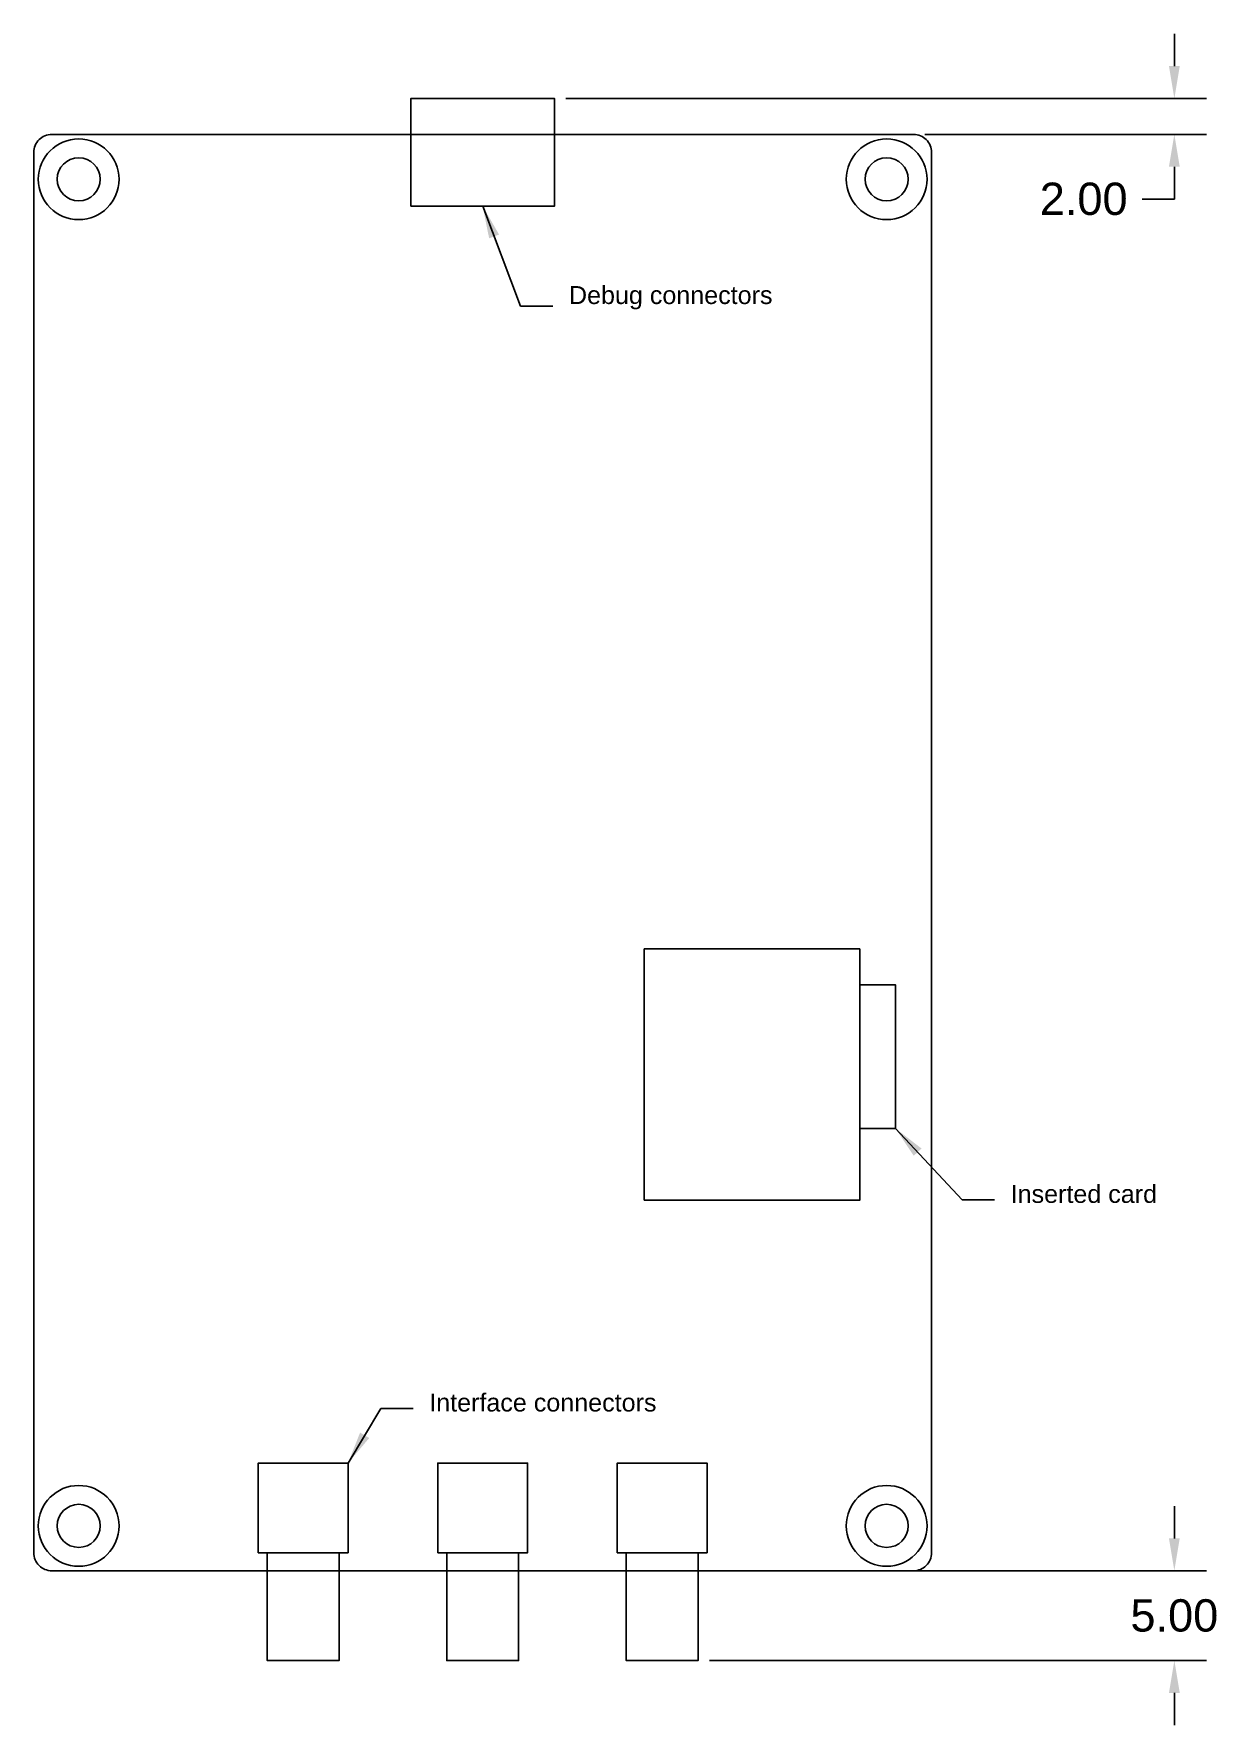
# Model space of a CAD drawing. Header units: inches. Extents: x 57 to 506, y 33 to 246.
# Drawn here: x 439.6 to 505.6, y 33.7 to 127.9 of the extents above; entities that cross this region are included whole.
import ezdxf

# ---------------------------------------------------------------- set-up
doc = ezdxf.new("R2010")
doc.units = ezdxf.units.IN
doc.header["$MEASUREMENT"] = 0
doc.styles.get("Standard").update_dxf_attribs({"font": 'arial.ttf'})
doc.dimstyles.get("Standard").update_dxf_attribs({"dimscale": 2, "dimtxt": 0.18, "dimasz": 0.18, "dimexe": 0.18, "dimexo": 0.0625, "dimgap": 0.09, "dimtad": 0, "dimtih": 1, "dimtoh": 1, "dimrnd": 0.0005, "dimzin": 0, "dimdsep": 46, "dimtxsty": 'Standard', "dimcen": 0.09, "dimadec": 0, "dimazin": 0, "dimtfac": 1, "dimtdec": 4, "dimtofl": 0, "dimtmove": 0, "dimatfit": 3, "dimfxl": 1, "dimtolj": 1, "dimtzin": 0, "dimarcsym": 0})

msp = doc.modelspace()

# ---------------------------------------------------------------- texts
at = {"char_height": 1, "attachment_point": 7}
for s, insert in [('Debug connectors', (469.454, 112.549)), ('Inserted card', (494.056, 62.774)), ('Interface connectors', (461.672, 51.156))]:
    msp.add_mtext(s, dxfattribs=dict(at, insert=insert))

# ---------------------------------------------------------------- blocks, each defined once
blk = doc.blocks.new('*D21')
at = {"color": 0, "lineweight": -2}
for p, q in [((503.173, 126.1), (503.173, 127.9)), ((469.273, 124.3), (504.973, 124.3)), ((489.273, 122.3), (504.973, 122.3)), ((503.173, 120.5), (503.173, 118.7)), ((503.173, 118.7), (501.373, 118.7))]:
    blk.add_line(p, q, dxfattribs=at)
at = {"color": 0}
for points in [[(502.873, 126.1), (503.473, 126.1), (503.173, 124.3)], [(503.473, 120.5), (502.873, 120.5), (503.173, 122.3)]]:
    blk.add_solid(points, dxfattribs=at)
at = {"layer": 'Defpoints', "color": 0}
for p in [(468.648, 124.3), (488.648, 122.3), (503.173, 122.3)]:
    blk.add_point(p, dxfattribs=at)
at = {"color": 0, "insert": (498.123, 118.7), "char_height": 1.8, "attachment_point": 5}
blk.add_mtext('\\A1;2.00', dxfattribs=at)
blk = doc.blocks.new('*D22')
at = {"color": 0, "lineweight": -2}
for p, q in [((503.173, 44.1), (503.173, 45.9)), ((487.773, 42.3), (504.973, 42.3)), ((477.273, 37.3), (504.973, 37.3)), ((503.173, 35.5), (503.173, 33.7))]:
    blk.add_line(p, q, dxfattribs=at)
at = {"color": 0}
for points in [[(502.873, 44.1), (503.473, 44.1), (503.173, 42.3)], [(503.473, 35.5), (502.873, 35.5), (503.173, 37.3)]]:
    blk.add_solid(points, dxfattribs=at)
at = {"layer": 'Defpoints', "color": 0}
for p in [(487.148, 42.3), (476.648, 37.3), (503.173, 37.3)]:
    blk.add_point(p, dxfattribs=at)
at = {"color": 0, "insert": (503.173, 39.8), "char_height": 1.8, "attachment_point": 5}
blk.add_mtext('\\A1;5.00', dxfattribs=at)

# ---------------------------------------------------------------- dimensions: what is measured, and where the dimension line sits
for base, p1, p2, picture, middle in [((503.173, 122.3), (468.648, 124.3), (488.648, 122.3), '*D21', (498.123, 118.7)), ((503.173, 37.3), (487.148, 42.3), (476.648, 37.3), '*D22', (503.173, 39.8))]:
    dim = msp.add_linear_dim(base=base, p1=p1, p2=p2, angle=90, dimstyle='Standard', override={"dimscale": 10, "dimlfac": 1})
    dim.commit()
    dim.dimension.update_dxf_attribs({"geometry": picture, "text_midpoint": middle})

# ---------------------------------------------------------------- linework, layer by layer
for points in [[(460.648, 118.3), (460.648, 124.3), (468.648, 124.3), (468.648, 118.3)], [(473.648, 62.931), (473.648, 76.931), (485.648, 76.931), (485.648, 62.931)], [(452.148, 43.3), (452.148, 48.3), (457.148, 48.3), (457.148, 43.3)], [(462.148, 43.3), (462.148, 48.3), (467.148, 48.3), (467.148, 43.3)], [(462.148, 43.3), (462.148, 48.3), (467.148, 48.3), (467.148, 43.3)], [(472.148, 43.3), (472.148, 48.3), (477.148, 48.3), (477.148, 43.3)]]:
    msp.add_lwpolyline(points, close=True)
msp.add_lwpolyline([(439.648, 43.3), (439.648, 121.3, -0.414214), (440.648, 122.3), (488.648, 122.3, -0.414214), (489.648, 121.3), (489.648, 43.3, -0.414214), (488.648, 42.3), (440.648, 42.3, -0.414214)], format="xyb", close=True)
for points in [[(485.648, 74.931), (487.648, 74.931), (487.648, 66.931), (485.648, 66.931)], [(452.648, 43.3), (452.648, 37.3), (456.648, 37.3), (456.648, 43.3)], [(462.648, 43.3), (462.648, 37.3), (466.648, 37.3), (466.648, 43.3)], [(462.648, 43.3), (462.648, 37.3), (466.648, 37.3), (466.648, 43.3)], [(472.648, 43.3), (472.648, 37.3), (476.648, 37.3), (476.648, 43.3)]]:
    msp.add_lwpolyline(points)
for centre, radius in [((442.148, 119.8), 2.25), ((487.148, 119.8), 2.25), ((442.148, 119.8), 1.2), ((487.148, 119.8), 1.2), ((442.148, 44.8), 2.25), ((487.148, 44.8), 2.25), ((442.148, 44.8), 1.2), ((487.148, 44.8), 1.2)]:
    msp.add_circle(centre, radius)

msp.set_redraw_order([(e.dxf.handle, doc.entitydb.next_handle()) for e in msp.query("TEXT MTEXT ATTDEF DIMENSION ARC_DIMENSION")])  # texts and dimensions are drawn at this point

# ---------------------------------------------------------------- leaders
at = {"annotation_type": 0, "has_hookline": 1, "hookline_direction": 0}
for points, text_width in [([(464.648, 118.3), (466.754, 112.729), (468.554, 112.729)], 11.177), ([(487.648, 66.931), (491.356, 62.954), (493.156, 62.954)], 7.922), ([(457.148, 48.3), (458.972, 51.336), (460.772, 51.336)], 12.473)]:
    msp.add_leader(points, dimstyle='Standard', override={"dimscale": 10, "dimtad": 0}, dxfattribs=dict(at, text_width=text_width))

doc.saveas('drawing.dxf')
